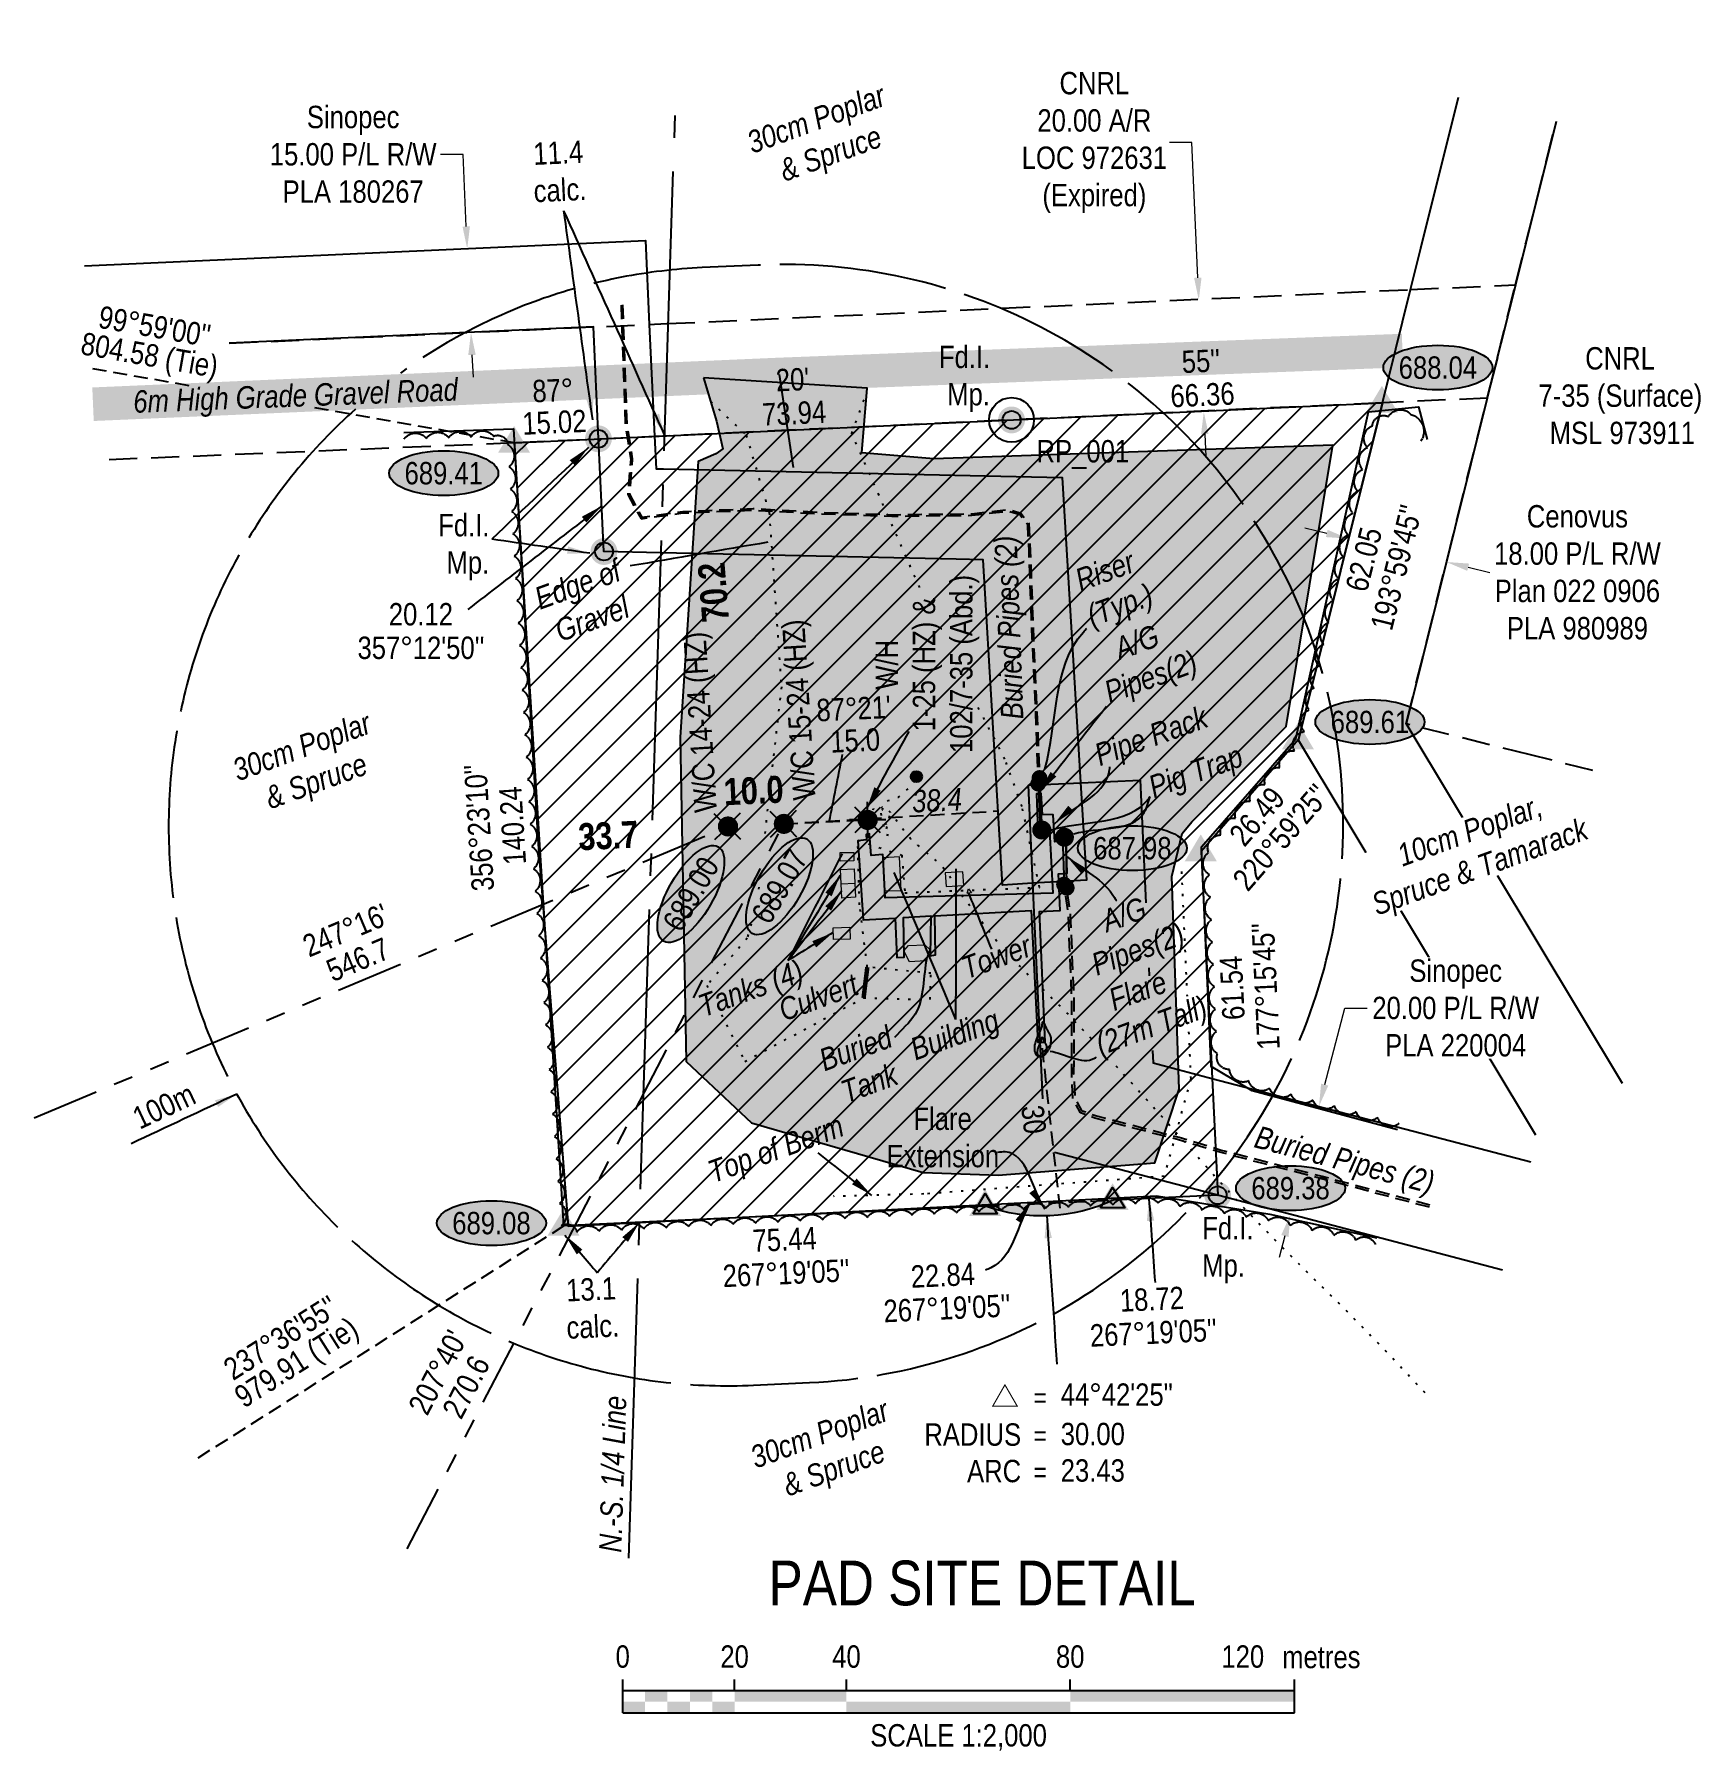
# Model space of a CAD drawing. Extents: x 354611 to 369106, y 6095675 to 6105275.
# Drawn here: x 359226 to 359971, y 6098247 to 6099014 of the extents above; entities that cross this region are included whole.
import ezdxf
from ezdxf.enums import TextEntityAlignment as Align

# ---------------------------------------------------------------- set-up
doc = ezdxf.new("R2010")
doc.units = 0
doc.header["$LTSCALE"] = 5
doc.header["$PDSIZE"] = 0.5
for name, pattern in [('0', [1, 1, 0]), ('foc-ACCESSROAD', [3.75, 2.5, -1.25]), ('foc-BUFFER', [16.75, 15, -1.75]), ('foc-DOT', [1, 0.2, -0.8]), ('foc-DRILLPATH', [14.75, 6, -1.75, 1.75, -1.75, 1.75, -1.75]), ('foc-QUARTERLINE', [33, 25, -3, 2, -3]), ('foc-TIELINE', [1.875, 1.25, -0.625]), ('foc-TOPO', [1, 0.2, -0.8]), ('foc-TRAV', [1.875, 1.25, -0.625]), ('UG_PIPE', [1.875, 1.25, -0.625])]:
    doc.linetypes.add(name, pattern=pattern)
doc.layers.get('Defpoints').update_dxf_attribs({"color": 9})
for name, color, linetype in [('35', 37, 'Continuous'), ('ABADATA-DRILL', 8, 'foc-DOT'), ('ABADATA-DRILL-T', 8, 'Continuous'), ('AS-PIPE-AG', 44, 'Continuous'), ('AS-PIPE-UG', 44, 'UG_PIPE'), ('AS-PIPE-UG-T', 44, 'Continuous'), ('AS-ROADS', 254, 'Continuous'), ('AS-SYMBOL', 7, 'Continuous'), ('AUX-BUFFER', 7, 'foc-BUFFER'), ('C-RW', 13, 'Continuous'), ('DETAIL-T', 7, 'Continuous'), ('F-AR', 190, 'foc-ACCESSROAD'), ('F-RW', 190, 'Continuous'), ('F-WS', 190, 'foc-ACCESSROAD'), ('L-2', 7, 'Continuous'), ('L-BD', 7, 'Continuous'), ('L-MON', 1, 'Continuous'), ('L-SECQ', 8, 'foc-QUARTERLINE'), ('L-TIE', 7, 'foc-TIELINE'), ('P-ELEVATION', 7, 'Continuous'), ('P-PDRILLPATH', 12, 'foc-DRILLPATH'), ('P-PROPOSED', 10, 'Continuous'), ('P-PROPOSED-EXISTING-H', 59, 'Continuous'), ('P-PROPOSED-H', 21, 'Continuous'), ('P-TRAV', 4, 'foc-TRAV'), ('P-TXT', 4, 'Continuous'), ('T-BUSH', 110, '0'), ('T-BUSH-T', 110, 'Continuous'), ('T-GENERAL', 48, 'foc-TOPO'), ('T-TIE', 201, 'foc-TIELINE')]:
    doc.layers.add(name, color=color, linetype=linetype)
for name, color, linetype, lineweight in [('AS-GENERAL', 48, 'Continuous', 18), ('C-RW-T', 13, 'Continuous', 9), ('F-AR-T', 190, 'Continuous', 9), ('F-RW-T', 190, 'Continuous', 9), ('F-WS-T', 190, 'Continuous', 9), ('T-TIE-T', 201, 'Continuous', 18)]:
    doc.layers.add(name, color=color, linetype=linetype, lineweight=lineweight)
doc.styles.add('80', font='ARIALN.TTF', dxfattribs={"height": 10})
doc.styles.add('80CG', font='ARIALN.TTF', dxfattribs={"height": 10})
doc.styles.add('80L', font='ARIALN.TTF', dxfattribs={"height": 10})
doc.styles.add('80LS', font='ARIALNI.TTF', dxfattribs={"height": 10})
doc.styles.add('BOLD', font='ARIALNB.TTF')
doc.dimstyles.new('CG2011', dxfattribs={"dimscale": 5, "dimtxt": 9, "dimasz": 2, "dimexe": 0.2, "dimexo": 0.0625, "dimgap": 0.5, "dimtad": 0, "dimtih": 1, "dimtoh": 1, "dimzin": 0, "dimdsep": 46, "dimtxsty": '80CG', "dimcen": 0.1, "dimse1": 1, "dimse2": 1, "dimclrd": 256, "dimclrt": 256, "dimaunit": 1, "dimadec": 4, "dimazin": 0, "dimtfac": 0.06, "dimtofl": 0, "dimtmove": 0, "dimatfit": 1, "dimfxl": 0.2, "dimtolj": 1, "dimtzin": 0, "dimlwd": -1, "dimarcsym": 0})
doc.dimstyles.new('Compass 5 000', dxfattribs={"dimscale": 5, "dimtxt": 9, "dimasz": 2, "dimexe": 0.2, "dimexo": 0.0625, "dimgap": 0.5, "dimtad": 0, "dimtih": 1, "dimtoh": 1, "dimzin": 0, "dimdsep": 46, "dimtxsty": '80CG', "dimcen": 0.1, "dimse1": 1, "dimse2": 1, "dimclrd": 256, "dimclrt": 256, "dimaunit": 1, "dimadec": 4, "dimazin": 0, "dimtfac": 0.06, "dimtofl": 0, "dimtmove": 0, "dimatfit": 1, "dimfxl": 0.2, "dimtolj": 1, "dimtzin": 0, "dimlwd": -1, "dimarcsym": 0})

msp = doc.modelspace()

# ---------------------------------------------------------------- texts
at = {"layer": '35', "color": 3, "style": '80'}
msp.add_attdef('RP_001', (359674.21, 6098822.37), 'RP', height=10, dxfattribs=at)
at = {"layer": 'ABADATA-DRILL-T', "insert": (359602.256, 6098690.501), "char_height": 9.99751, "attachment_point": 1, "rotation": 90, "style": '80L'}
msp.add_mtext_dynamic_manual_height_columns('\\pi30.30847;W/H \\P\\pi11.71829;1-25 (HZ) & \\P\\pi2.05153;102/7-35 (Abd.)', width=81.76446, gutter_width=49.988, heights=[0], dxfattribs=at)
at = {"layer": 'AS-GENERAL', "char_height": 9.99751, "attachment_point": 1, "style": '80L'}
for s, width, insert, rotation in [('\\pi0.52736;{\\fArial Narrow|b0|i1|c0|p34;6m High Grade Gravel Road}', 145.80032, (359269.868, 6098854.48), 2.195015), ('\\pi1.08997;{\\fArial Narrow|b0|i1|c0|p34;Riser \\P\\pi0.53418;(Typ.)}', 29.34234, (359689.471, 6098773.743), 20), ('\\pi11.08627;{\\fArial Narrow|b0|i1|c0|p34;Edge of \\P\\pi14.74156;Gravel}', 62.59219, (359438.495, 6098762.097), 20), ('{\\fArial Narrow|b0|i1|c0|p34;Pig Trap}', 57.52007, (359723.226, 6098681.683), 20), ('{\\fArial Narrow|b0|i1|c0|p34;Tower}', 32.90898, (359639.551, 6098600.745), 20), ('{\\fArial Narrow|b0|i1|c0|p34;Tanks (4)}', 49.80531, (359522.053, 6098583.801), 20), ('{\\fArial Narrow|b0|i1|c0|p34;Culvert}', 36.8166, (359557.944, 6098581.96), 20), ('\\pi12.2762;{\\fArial Narrow|b0|i1|c0|p34;Flare\\P\\pi-0.0536;(27m Tall)}', 49.80531, (359693.926, 6098582.37), 20), ('{\\fArial Narrow|b0|i1|c0|p34;Building}', 40.81969, (359616.758, 6098564.489), 20), ('\\pi8.32084;{\\fArial Narrow|b0|i1|c0|p34;Buried \\P\\pi12.57967;Tank}', 49.80531, (359568.252, 6098556.792), 20), ('\\pi0.76263;{\\fArial Narrow|b0|i1|c0|p34;Top of Berm}', 62.92877, (359525.663, 6098509.421), 20)]:
    msp.add_mtext_dynamic_manual_height_columns(s, width=width, gutter_width=49.988, heights=[0], dxfattribs=dict(at, insert=insert, rotation=rotation))
at = {"layer": 'AS-PIPE-AG', "char_height": 9.99751, "attachment_point": 1, "rotation": 20, "style": '80L'}
for s, insert in [('\\pi16.65226;{\\fArial Narrow|b0|i1|c0|p34;A/G \\P\\pi5.73752;Pipes(2)}', (359692.387, 6098737.744)), ('\\pi0.32618;{\\fArial Narrow|b0|i1|c0|p34;Pipe Rack}', (359698.816, 6098695.886)), ('\\pi16.65226;{\\fArial Narrow|b0|i1|c0|p34;A/G \\P\\pi5.73752;Pipes(2)}', (359686.682, 6098616.049))]:
    msp.add_mtext_dynamic_manual_height_columns(s, width=52.90399, gutter_width=49.988, heights=[0], dxfattribs=dict(at, insert=insert))
at = {"layer": 'AS-PIPE-UG-T', "char_height": 9.99751, "attachment_point": 1, "style": '80L'}
for insert, rotation in [((359658.579, 6098701.671), 92.101654), ((359767.938, 6098527.636), 345.20706)]:
    msp.add_mtext_dynamic_manual_height_columns('\\pi5.7314;{\\fArial Narrow|b0|i1|c0|p34;Buried Pipes (2)}', width=92.41804, gutter_width=49.988, heights=[0], dxfattribs=dict(at, insert=insert, rotation=rotation))
at = {"layer": 'AUX-BUFFER', "insert": (359269.215, 6098533.218), "char_height": 9.9975, "attachment_point": 1, "rotation": 25.158698, "style": '80L'}
msp.add_mtext_dynamic_manual_height_columns('100m', width=34.22601, gutter_width=224.944, heights=[0], dxfattribs=at)
at = {"layer": 'F-WS-T', "insert": (359898.186, 6098873.888), "char_height": 9.99751, "attachment_point": 1, "style": '80L'}
msp.add_mtext_dynamic_manual_height_columns('\\pi21.20774;CNRL\\P\\pi0.31254;7-35 (Surface)\\P\\pi5.3147;MSL 973911', width=72.60576, gutter_width=49.988, heights=[0], dxfattribs=at)
at = {"layer": 'L-BD', "style": '80L'}
for s, height, rotation, p in [("99°59'00''", 9.9975, 350.0172, (359280.148, 6098883.201)), ('804.58 (Tie)', 9.99751, 350.0172, (359277.678, 6098869.17)), ("55''", 9.9975, 2.6517, (359747.668, 6098867.594)), ('87°', 9.9975, 2.6517, (359458.087, 6098854.585)), ("20'", 9.9975, 2.6517, (359565.186, 6098859.415)), ('66.36', 9.9975, 2.6517, (359748.362, 6098852.614)), ('73.94', 9.9975, 2.6517, (359565.879, 6098844.435)), ('15.02', 9.9975, 2.6517, (359458.746, 6098840.354)), ("193°59'45''", 9.99751, 76.0039, (359834.98, 6098775.443)), ('62.05', 9.9975, 76.0039, (359820.429, 6098779.07)), ("356°23'10''", 9.99751, 93.6144, (359425.098, 6098659.147)), ('140.24', 9.9975, 93.6144, (359440.065, 6098660.092)), ('26.49', 9.9975, 49.0092, (359772.718, 6098664.215)), ("220°59'25''", 9.99751, 49.0092, (359783.472, 6098654.87)), ("247°16'", 9.9975, 22.7936, (359365.475, 6098613.386)), ("177°15'45''", 9.99751, 92.7381, (359776.593, 6098588.275)), ('546.7', 9.9975, 22.7936, (359370.994, 6098600.252)), ('61.54', 9.9975, 92.7381, (359761.614, 6098587.558)), ('75.44', 9.9975, 2.6819, (359561.639, 6098475.151)), ("267°19'05''", 9.99751, 2.6819, (359562.341, 6098460.171)), ('22.84', 9.9975, 2.6819, (359632.333, 6098459.214)), ('18.72', 9.9975, 2.6819, (359725.73, 6098448.519)), ("237°36'55''", 9.99751, 32.3842, (359336.487, 6098431.288)), ("267°19'05''", 9.99751, 2.6819, (359634.209, 6098444.463)), ('979.91 (Tie)', 9.99751, 32.3842, (359344.117, 6098419.257)), ("267°19'05''", 9.99751, 2.6819, (359726.431, 6098433.539)), ("207°40'", 9.9975, 62.5403, (359406.642, 6098415.846)), ('270.6', 9.9975, 62.5403, (359419.283, 6098409.276))]:
    msp.add_text(s, height=height, rotation=rotation, dxfattribs=at).set_placement(p, align=Align.MIDDLE)
at = {"layer": 'L-BD', "color": 3, "style": 'BOLD'}
for s, rotation, p in [('70.2', 94.527076, (359536.86, 6098751.484)), ('10.0', 2.681332, (359534.696, 6098669.176)), ('33.7', 2.681332, (359469.73, 6098649.074))]:
    msp.add_text(s, height=11.997, rotation=rotation, dxfattribs=at).set_placement(p)
at = {"layer": 'L-BD', "char_height": 9.9975, "width": 22.67279, "attachment_point": 2, "style": '80L'}
for s, insert, rotation in [('11.4\\Pcalc.', (359460.247, 6098965.781), 2.6517), ('13.1 \\Pcalc.', (359474.91, 6098457.943), 2.6819)]:
    msp.add_mtext(s, dxfattribs=dict(at, insert=insert, rotation=rotation))
at = {"layer": 'L-BD', "insert": (359369.048, 6098759.544), "char_height": 9.99751, "width": 59.22631, "attachment_point": 1, "line_spacing_factor": 0.9, "style": '80L'}
msp.add_mtext("\\pi15.74554;20.12 \\P\\pi1.74494;357°12'50''", dxfattribs=at)
at = {"layer": 'L-BD', "char_height": 9.99751, "attachment_point": 1, "rotation": 93.6144, "style": '80L'}
for s, width, insert in [('W/C 15-24 (HZ)', 85.64603, (359565.509, 6098671.154)), ('W/C 14-24 (HZ)', 80.20959, (359521.424, 6098665.639))]:
    msp.add_mtext_dynamic_manual_height_columns(s, width=width, gutter_width=49.988, heights=[0], dxfattribs=dict(at, insert=insert))
at = {"layer": 'L-MON', "attachment_point": 1, "style": '80L'}
for s, width, insert, char_height in [('\\pi1.06154;Fd.I.\\P\\pi4.77821;Mp.', 22.03857, (359629.516, 6098874.533), 9.99751), ('\\pi1.06154;Fd.I.\\P\\pi4.77821;Mp.', 22.03857, (359405.784, 6098799.343), 9.99751), ('Fd.I.\\PMp.', 30.63448, (359748.248, 6098485.225), 9.9975)]:
    msp.add_mtext_dynamic_manual_height_columns(s, width=width, gutter_width=49.988, heights=[0], dxfattribs=dict(at, insert=insert, char_height=char_height))
at = {"layer": 'L-SECQ', "insert": (359478.707, 6098335.498), "char_height": 9.99751, "attachment_point": 1, "rotation": 88.16058, "style": '80L'}
msp.add_mtext_dynamic_manual_height_columns('{\\fArial Narrow|b0|i1|c0|p34;N.-S. 1/4 Line}', width=69.84383, gutter_width=49.988, heights=[0], dxfattribs=at)
at = {"layer": 'P-TXT', "insert": (359606.708, 6098534.115), "char_height": 9.99751, "attachment_point": 1, "style": '80L'}
msp.add_mtext_dynamic_manual_height_columns('\\pi12.48208;Flare \\P\\pi0.50349;Extension', width=49.59649, gutter_width=49.988, heights=[0], dxfattribs=at)
at = {"layer": 'T-BUSH-T', "char_height": 10, "attachment_point": 1, "rotation": 20, "style": '80L'}
for insert in [(359541.942, 6098968.936), (359312.085, 6098688.518), (359543.436, 6098381.447)]:
    msp.add_mtext_dynamic_manual_height_columns('\\pi1.98102;{\\fArial Narrow|b0|i1|c0|p34;30cm Poplar \\P\\pi11.35347;& Spruce}', width=68.64145, gutter_width=50, heights=[0], dxfattribs=dict(at, insert=insert))
at = {"layer": 'T-TIE', "insert": (359677.284, 6098535.646), "char_height": 9.9975, "attachment_point": 1, "rotation": 276.306384, "style": '80L'}
msp.add_mtext_dynamic_manual_height_columns('30', width=22.86501, gutter_width=49.988, heights=[0], dxfattribs=at)
at = {"layer": 'T-TIE-T'}
for s, style, p in [("87°21'", '80L', (359592.494, 6098712.404)), ('15.0', '80L', (359593.153, 6098698.173)), ('38.4', '80LS', (359629.707, 6098671.435))]:
    msp.add_text(s, height=9.9975, rotation=2.6517, dxfattribs=dict(at, style=style)).set_placement(p, align=Align.MIDDLE)

# ---------------------------------------------------------------- blocks, each defined once
blk = doc.blocks.new('fdia')
at = {"color": 255, "const_width": 1}
blk.add_lwpolyline([(-0.5, 0, 1), (0.5, 0, 1)], format="xyb", close=True, dxfattribs=at)
blk = doc.blocks.new('Fdiaa')
blk.add_blockref('fdia', (0, 0))
blk = doc.blocks.new('fdib')
at = {"color": 1, "const_width": 1.6}
blk.add_lwpolyline([(-0.4, 0, 1), (0.4, 0, 1)], format="xyb", close=True, dxfattribs=at)
at = {"color": 1}
blk.add_circle((0, 0), 0.8, dxfattribs=at)
blk = doc.blocks.new('Fdibb')
blk.add_blockref('fdib', (0, 0))
blk = doc.blocks.new('fdicc')
for name in ['Fdibb', 'Fdiaa']:
    blk.add_blockref(name, (0, 0))
blk = doc.blocks.new('FDI')
blk.add_blockref('fdicc', (0, 0))
blk = doc.blocks.new('*D57')
at = {"layer": 'Defpoints', "color": 0, "transparency": 16777216}
for p in [(359775.06, 6098896.2), (359746.72, 6098894.93), (359777.3, 6098846.26)]:
    blk.add_point(p, dxfattribs=at)
at = {"layer": 'F-AR-T', "transparency": 16777216}
for p, q in [((359743.57, 6098965.35), (359733.57, 6098965.35)), ((359746.27, 6098904.92), (359743.57, 6098965.35)), ((359749.4, 6098835.01), (359749.85, 6098825.02))]:
    blk.add_line(p, q, dxfattribs=at)
for points in [[(359747.94, 6098905), (359744.61, 6098904.85), (359746.72, 6098894.93)], [(359751.07, 6098835.08), (359747.74, 6098834.93), (359748.95, 6098845)]]:
    blk.add_solid(points, dxfattribs=at)
at = {"layer": 'F-AR-T', "transparency": 16777216, "insert": (359700.06, 6098965.35), "char_height": 10, "attachment_point": 5, "style": '80CG'}
blk.add_mtext('\\A1;CNRL\\P20.00 A/R\\PLOC 972631\\P(Expired)', dxfattribs=at)
blk = doc.blocks.new('*D58')
at = {"layer": 'C-RW-T', "transparency": 16777216}
for p, q in [((359417.94, 6098959.99), (359407.94, 6098959.99)), ((359419.38, 6098927.83), (359417.94, 6098959.99)), ((359421.95, 6098870.4), (359422.4, 6098860.41))]:
    blk.add_line(p, q, dxfattribs=at)
for points in [[(359421.04, 6098927.9), (359417.71, 6098927.75), (359419.82, 6098917.84)], [(359423.61, 6098870.47), (359420.28, 6098870.32), (359421.5, 6098880.39)]]:
    blk.add_solid(points, dxfattribs=at)
at = {"layer": 'Defpoints', "color": 0, "transparency": 16777216}
for p in [(359358.33, 6098915.08), (359419.82, 6098917.84), (359360.01, 6098877.64)]:
    blk.add_point(p, dxfattribs=at)
at = {"layer": 'C-RW-T', "transparency": 16777216, "insert": (359368.85, 6098959.99), "char_height": 10, "attachment_point": 5, "style": '80CG'}
blk.add_mtext('\\A1;Sinopec\\P15.00 P/L R/W\\PPLA 180267', dxfattribs=at)
blk = doc.blocks.new('STRIA')
blk.add_hatch(color=255).paths.add_polyline_path([(-0.04, 1.52), (-1.47, -0.87), (1.39, -0.87)])
blk = doc.blocks.new('STRIAA')
blk.add_blockref('STRIA', (0, 0))
blk = doc.blocks.new('STRIB')
at = {"color": 1}
blk.add_solid([(-1.12, -0.67), (-0.04, 1.13), (1.04, -0.67)], dxfattribs=at)
blk = doc.blocks.new('STRIBB')
blk.add_blockref('STRIB', (0, 0))
blk = doc.blocks.new('STRICC')
for name in ['STRIAA', 'STRIBB']:
    blk.add_blockref(name, (0, 0))
blk = doc.blocks.new('fdspike')
blk.add_blockref('STRICC', (0, 0))
blk = doc.blocks.new('TRIA')
blk.add_hatch(color=255).paths.add_polyline_path([(-0.04, 1.52), (-1.47, -0.87), (1.39, -0.87)])
blk = doc.blocks.new('TRIAA')
blk.add_blockref('TRIA', (0, 0))
blk = doc.blocks.new('TRIB')
at = {"color": 1}
blk.add_lwpolyline([(-1.12, -0.67), (-0.04, 1.13), (1.04, -0.67)], close=True, dxfattribs=at)
blk = doc.blocks.new('TRIBB')
blk.add_blockref('TRIB', (0, 0))
blk = doc.blocks.new('TRICC')
for name in ['TRIAA', 'TRIBB']:
    blk.add_blockref(name, (0, 0))
blk = doc.blocks.new('plspike')
blk.add_blockref('TRICC', (0, 0))
blk = doc.blocks.new('GAS')
h = blk.add_hatch(color=255)
h.dxf.hatch_style = 1
edge = h.paths.add_edge_path()
edge.add_arc((0, 0), 0.9, 0, 360)
for p, q in [((0, 0.81), (0, 1.62)), ((-0.81, 0), (-1.62, 0)), ((-0.57, 0.57), (-1.14, 1.14)), ((0.57, 0.57), (1.14, 1.14)), ((1.62, 0), (0.81, 0)), ((-0.57, -0.57), (-1.14, -1.14)), ((0, -0.81), (0, -1.62)), ((1.14, -1.14), (0.57, -0.57))]:
    blk.add_line(p, q)
blk.add_circle((0, 0), 0.8)
blk = doc.blocks.new('WC')
at = {"layer": 'L-MON'}
h = blk.add_hatch(color=255, dxfattribs=at)
h.dxf.hatch_style = 1
edge = h.paths.add_edge_path()
edge.add_arc((0, 0), 0.9, 0, 360)
at = {"layer": 'L-MON', "color": 240, "flags": 128}
for points in [[(-0.62, 0.5), (-1.23, 1.12)], [(0.52, 0.61), (1.13, 1.21)], [(-1.18, -1.18), (-0.56, -0.57)], [(1.16, -1.18), (0.56, -0.57)]]:
    blk.add_lwpolyline(points, dxfattribs=at)
at = {"layer": 'L-MON', "color": 240}
for radius in [0.8, 0.373]:
    blk.add_circle((0, 0), radius, dxfattribs=at)
blk = doc.blocks.new('*D59')
at = {"layer": 'Defpoints', "color": 0, "transparency": 16777216}
for p in [(359813.41, 6098787.46), (359857.17, 6098777.01), (359857.37, 6098777.88)]:
    blk.add_point(p, dxfattribs=at)
at = {"layer": 'F-RW-T', "transparency": 16777216}
for p, q in [((359803.89, 6098790.64), (359794.16, 6098792.96)), ((359867.1, 6098775.56), (359876.83, 6098773.23))]:
    blk.add_line(p, q, dxfattribs=at)
for points in [[(359804.28, 6098792.26), (359803.5, 6098789.02), (359813.62, 6098788.32)], [(359867.49, 6098777.18), (359866.71, 6098773.93), (359857.37, 6098777.88)]]:
    blk.add_solid(points, dxfattribs=at)
at = {"layer": 'F-RW-T', "transparency": 16777216, "insert": (359915.91, 6098773.23), "char_height": 10, "attachment_point": 5, "style": '80CG'}
blk.add_mtext('\\A1;Cenovus\\P18.00 P/L R/W\\PPlan 022 0906\\PPLA 980989', dxfattribs=at)
blk = doc.blocks.new('*D60')
at = {"layer": 'C-RW-T', "transparency": 16777216}
for p, q in [((359802.97, 6098544.36), (359811.96, 6098578.55)), ((359811.96, 6098578.55), (359821.96, 6098578.55)), ((359785.19, 6098476.74), (359782.64, 6098467.07))]:
    blk.add_line(p, q, dxfattribs=at)
for points in [[(359801.36, 6098544.79), (359804.58, 6098543.94), (359800.43, 6098534.69)], [(359783.57, 6098477.16), (359786.8, 6098476.31), (359787.73, 6098486.41)]]:
    blk.add_solid(points, dxfattribs=at)
at = {"layer": 'Defpoints', "color": 0, "transparency": 16777216}
for p in [(359858.25, 6098519.48), (359787.73, 6098486.41), (359845.55, 6098471.2)]:
    blk.add_point(p, dxfattribs=at)
at = {"layer": 'C-RW-T', "transparency": 16777216, "insert": (359861.5, 6098578.55), "char_height": 10, "attachment_point": 5, "style": '80CG', "bg_fill": 3, "box_fill_scale": 1.1, "bg_fill_color": 256, "bg_fill_true_color": 13158600, "bg_fill_transparency": 0}
blk.add_mtext('\\A1;Sinopec\\P20.00 P/L R/W\\PPLA 220004', dxfattribs=at)
blk = doc.blocks.new('riser')
h = blk.add_hatch(color=255)
h.dxf.hatch_style = 1
edge = h.paths.add_edge_path()
edge.add_arc((0, 0), 0.7, 0, 360)
blk.add_hatch(color=48).paths.add_polyline_path([(0.58, -0.15), (-0.58, -0.15, 0.774597)])
at = {"color": 48}
blk.add_line((-0.58, -0.15), (0.58, -0.15), dxfattribs=at)
blk.add_circle((0, 0), 0.6, dxfattribs=at)
blk = doc.blocks.new('PIG')
h = blk.add_hatch(color=255)
h.dxf.hatch_style = 1
edge = h.paths.add_edge_path()
edge.add_arc((0, 0), 0.85, 0, 360)
at = {"layer": 'AS-SYMBOL'}
h = blk.add_hatch(color=48, dxfattribs=at)
h.dxf.hatch_style = 1
h.paths.add_polyline_path([(-0.1, 0, 1), (-0.55, 0, 1)])
h = blk.add_hatch(color=48, dxfattribs=at)
h.dxf.hatch_style = 1
h.paths.add_polyline_path([(0.1, 0, 1), (0.55, 0, 1)])
at = {"layer": 'AS-SYMBOL', "color": 48}
for centre, radius in [((0, 0), 0.75), ((-0.33, 0), 0.225), ((0.33, 0), 0.225)]:
    blk.add_circle(centre, radius, dxfattribs=at)
blk = doc.blocks.new('FLARE')
h = blk.add_hatch(color=255)
h.dxf.hatch_style = 1
h.paths.add_polyline_path([(0.16, 2.41, 0.114147), (0.13, 2.43), (0.11, 2.44, 0.261551), (0.01, 2.42), (0, 2.41, 0.131268), (-0.03, 2.37), (-0.04, 2.35, 0.041497), (-0.05, 2.33), (-0.05, 2.29, 0.015174), (-0.05, 2.29), (-0.06, 2.24, 0.004376), (-0.06, 2.24), (-0.07, 2.18), (-0.08, 2.11), (-0.09, 2.05), (-0.1, 1.98), (-0.12, 1.91), (-0.14, 1.83), (-0.17, 1.76), (-0.19, 1.68), (-0.22, 1.61), (-0.26, 1.53), (-0.29, 1.46), (-0.32, 1.39), (-0.36, 1.32), (-0.39, 1.25, 0.000505), (-0.39, 1.25), (-0.43, 1.18, 0.002398), (-0.43, 1.18), (-0.46, 1.1, 0.004177), (-0.46, 1.1), (-0.5, 1.03, 0.005735), (-0.5, 1.03), (-0.53, 0.95, 0.006994), (-0.53, 0.95), (-0.56, 0.87, 0.00791), (-0.57, 0.87), (-0.6, 0.78, 0.008323), (-0.6, 0.78), (-0.63, 0.69, 0.008095), (-0.63, 0.68), (-0.66, 0.59, 0.008067), (-0.66, 0.59), (-0.68, 0.49, 0.008387), (-0.68, 0.49), (-0.7, 0.39, 0.009056), (-0.71, 0.38), (-0.72, 0.28, 0.010123), (-0.72, 0.28), (-0.74, 0.18, 0.011689), (-0.74, 0.18), (-0.75, 0.08, 0.013925), (-0.75, 0.08), (-0.75, -0.02, 0.016488), (-0.75, -0.02), (-0.75, -0.11, 0.017255), (-0.75, -0.12), (-0.74, -0.2, 0.01735), (-0.74, -0.2), (-0.73, -0.28, 0.017311), (-0.73, -0.29), (-0.71, -0.36, 0.01715), (-0.71, -0.36), (-0.69, -0.43, 0.016886), (-0.69, -0.44), (-0.66, -0.5, 0.016546), (-0.66, -0.5), (-0.63, -0.56, 0.016164), (-0.63, -0.56), (-0.6, -0.61, 0.016329), (-0.6, -0.62), (-0.57, -0.66, 0.018828), (-0.57, -0.67), (-0.54, -0.71, 0.022087), (-0.53, -0.71), (-0.5, -0.75, 0.025345), (-0.49, -0.76), (-0.46, -0.78, 0.028234), (-0.45, -0.79), (-0.42, -0.82, 0.030298), (-0.41, -0.82), (-0.37, -0.84, 0.031129), (-0.36, -0.85), (-0.32, -0.86, 0.030544), (-0.31, -0.87), (-0.27, -0.88, 0.028465), (-0.26, -0.88), (-0.22, -0.89, 0.025311), (-0.21, -0.89), (-0.16, -0.89, 0.02283), (-0.15, -0.89), (-0.11, -0.89, 0.021226), (-0.1, -0.89), (-0.05, -0.88, 0.020401), (-0.04, -0.88), (0, -0.87, 0.020299), (0.01, -0.87), (0.05, -0.85, 0.020911), (0.06, -0.85), (0.11, -0.83, 0.022277), (0.11, -0.83), (0.15, -0.81, 0.023712), (0.16, -0.8), (0.2, -0.78, 0.022408), (0.21, -0.78), (0.24, -0.75, 0.01993), (0.25, -0.74), (0.28, -0.72, 0.017146), (0.28, -0.71), (0.31, -0.68, 0.014211), (0.32, -0.68), (0.35, -0.64, 0.011221), (0.35, -0.64), (0.37, -0.61, 0.008212), (0.38, -0.61), (0.4, -0.57, 0.005172), (0.4, -0.57), (0.42, -0.54, 0.002523), (0.43, -0.54), (0.45, -0.5, 0.001671), (0.45, -0.5), (0.47, -0.47, 0.001229), (0.47, -0.47), (0.49, -0.44, 0.00075), (0.49, -0.44), (0.51, -0.41, 0.00026), (0.51, -0.41), (0.54, -0.37), (0.56, -0.34), (0.58, -0.3), (0.61, -0.27), (0.63, -0.23, 0.001311), (0.63, -0.23), (0.66, -0.19, 0.003726), (0.66, -0.19), (0.69, -0.15, 0.006065), (0.69, -0.14), (0.72, -0.1, 0.008452), (0.72, -0.1), (0.74, -0.05, 0.010991), (0.75, -0.05), (0.77, 0, 0.013767), (0.77, 0), (0.79, 0.05, 0.016839), (0.8, 0.05), (0.81, 0.1, 0.019104), (0.82, 0.11), (0.83, 0.15, 0.016987), (0.83, 0.16), (0.84, 0.21, 0.013636), (0.84, 0.21), (0.85, 0.26, 0.010244), (0.85, 0.27), (0.86, 0.31, 0.006846), (0.86, 0.32), (0.86, 0.37, 0.003419), (0.86, 0.37), (0.86, 0.41), (0.87, 0.46), (0.87, 0.5), (0.88, 0.54), (0.88, 0.59), (0.89, 0.63, 0.001278), (0.89, 0.63), (0.89, 0.67, 0.004735), (0.89, 0.67), (0.9, 0.71, 0.008354), (0.9, 0.72), (0.9, 0.76, 0.012059), (0.9, 0.76), (0.9, 0.8, 0.015712), (0.9, 0.81), (0.9, 0.85, 0.018457), (0.9, 0.85), (0.9, 0.89, 0.018102), (0.9, 0.9), (0.89, 0.94, 0.016533), (0.89, 0.95), (0.88, 0.99, 0.014576), (0.88, 0.99), (0.87, 1.03, 0.012435), (0.86, 1.04), (0.85, 1.08, 0.010283), (0.85, 1.09), (0.83, 1.13, 0.00824), (0.83, 1.13), (0.81, 1.18, 0.00638), (0.81, 1.18), (0.78, 1.23, 0.004735), (0.78, 1.23), (0.76, 1.29, 0.003388), (0.75, 1.29), (0.73, 1.34, 0.002345), (0.73, 1.34), (0.7, 1.4, 0.001492), (0.7, 1.4), (0.67, 1.46, 0.000746), (0.67, 1.46), (0.63, 1.51), (0.6, 1.57), (0.57, 1.62), (0.55, 1.68), (0.52, 1.73), (0.49, 1.78), (0.47, 1.83), (0.45, 1.87), (0.42, 1.92), (0.4, 1.97), (0.38, 2.02), (0.35, 2.08, 0.000332), (0.35, 2.08), (0.33, 2.13, 0.001849), (0.33, 2.13), (0.3, 2.19, 0.0038), (0.3, 2.19), (0.27, 2.24, 0.006473), (0.27, 2.24), (0.25, 2.29, 0.010865), (0.24, 2.3), (0.22, 2.34, 0.019524), (0.22, 2.34), (0.19, 2.38, 0.041077), (0.18, 2.39)])
at = {"color": 48, "flags": 128}
for points in [[(0.11, -0.72), (0.07, -0.74), (0.03, -0.76), (-0.02, -0.77), (-0.07, -0.78), (-0.11, -0.79), (-0.16, -0.79), (-0.2, -0.79), (-0.25, -0.78), (-0.29, -0.77), (-0.32, -0.76), (-0.36, -0.74), (-0.4, -0.71), (-0.43, -0.68), (-0.46, -0.65), (-0.49, -0.61), (-0.52, -0.56), (-0.54, -0.51), (-0.57, -0.46), (-0.59, -0.4), (-0.61, -0.33), (-0.63, -0.26), (-0.64, -0.19), (-0.65, -0.11), (-0.65, -0.02), (-0.65, 0.07), (-0.64, 0.17), (-0.63, 0.27), (-0.61, 0.36), (-0.58, 0.46), (-0.56, 0.56), (-0.53, 0.66), (-0.5, 0.75), (-0.47, 0.83), (-0.44, 0.91), (-0.41, 0.99), (-0.37, 1.06), (-0.34, 1.13), (-0.3, 1.2), (-0.27, 1.27), (-0.23, 1.34), (-0.2, 1.42), (-0.16, 1.49), (-0.13, 1.57), (-0.1, 1.65), (-0.07, 1.73), (-0.04, 1.8), (-0.02, 1.88), (0, 1.96), (0.01, 2.03), (0.02, 2.1), (0.03, 2.17), (0.04, 2.22), (0.05, 2.27), (0.05, 2.31), (0.06, 2.34), (0.08, 2.35), (0.09, 2.34), (0.11, 2.32), (0.13, 2.29), (0.16, 2.25), (0.18, 2.2), (0.21, 2.14), (0.24, 2.09), (0.26, 2.03), (0.29, 1.98), (0.31, 1.93), (0.33, 1.88), (0.36, 1.83), (0.38, 1.78), (0.41, 1.73), (0.43, 1.68), (0.46, 1.63), (0.49, 1.58), (0.52, 1.52), (0.55, 1.47), (0.58, 1.41), (0.61, 1.35), (0.64, 1.3), (0.67, 1.24), (0.69, 1.19), (0.72, 1.14), (0.74, 1.09), (0.75, 1.05), (0.77, 1), (0.78, 0.96), (0.79, 0.92), (0.8, 0.88), (0.8, 0.84), (0.8, 0.8), (0.8, 0.76), (0.8, 0.72), (0.79, 0.68), (0.79, 0.64), (0.78, 0.6), (0.78, 0.56), (0.77, 0.51), (0.77, 0.47), (0.76, 0.42), (0.76, 0.37), (0.76, 0.33), (0.75, 0.28), (0.74, 0.23), (0.73, 0.18), (0.72, 0.13), (0.7, 0.09), (0.68, 0.04), (0.66, 0), (0.63, -0.05), (0.61, -0.09), (0.58, -0.13), (0.55, -0.17), (0.53, -0.21), (0.5, -0.25), (0.48, -0.28), (0.45, -0.32), (0.43, -0.35), (0.41, -0.38), (0.39, -0.42), (0.37, -0.45), (0.34, -0.48), (0.32, -0.51), (0.3, -0.55), (0.27, -0.58), (0.24, -0.61), (0.21, -0.64), (0.18, -0.67), (0.15, -0.7)], [(0.02, -0.75), (-0.01, -0.76), (-0.03, -0.77), (-0.05, -0.78), (-0.08, -0.78), (-0.11, -0.79), (-0.13, -0.79), (-0.16, -0.79), (-0.18, -0.78), (-0.2, -0.78), (-0.23, -0.77), (-0.25, -0.76), (-0.26, -0.74), (-0.28, -0.73), (-0.3, -0.71), (-0.32, -0.69), (-0.33, -0.66), (-0.35, -0.63), (-0.36, -0.6), (-0.37, -0.57), (-0.39, -0.53), (-0.4, -0.49), (-0.4, -0.45), (-0.41, -0.41), (-0.41, -0.36), (-0.41, -0.31), (-0.4, -0.25), (-0.39, -0.2), (-0.38, -0.14), (-0.37, -0.09), (-0.36, -0.03), (-0.34, 0.02), (-0.32, 0.07), (-0.31, 0.12), (-0.29, 0.16), (-0.27, 0.21), (-0.25, 0.25), (-0.23, 0.29), (-0.21, 0.33), (-0.19, 0.37), (-0.17, 0.41), (-0.15, 0.45), (-0.14, 0.49), (-0.12, 0.53), (-0.1, 0.58), (-0.08, 0.62), (-0.07, 0.66), (-0.06, 0.71), (-0.05, 0.75), (-0.04, 0.79), (-0.03, 0.83), (-0.03, 0.87), (-0.02, 0.9), (-0.02, 0.93), (-0.01, 0.95), (-0.01, 0.96), (0, 0.97), (0.01, 0.96), (0.02, 0.95), (0.03, 0.94), (0.04, 0.91), (0.06, 0.88), (0.07, 0.86), (0.09, 0.82), (0.1, 0.79), (0.12, 0.76), (0.13, 0.74), (0.14, 0.71), (0.16, 0.68), (0.17, 0.65), (0.18, 0.63), (0.2, 0.6), (0.21, 0.57), (0.23, 0.54), (0.25, 0.51), (0.26, 0.47), (0.28, 0.44), (0.3, 0.41), (0.31, 0.38), (0.33, 0.35), (0.34, 0.32), (0.36, 0.29), (0.37, 0.27), (0.38, 0.24), (0.39, 0.22), (0.39, 0.19), (0.4, 0.17), (0.4, 0.15), (0.41, 0.13), (0.41, 0.1), (0.41, 0.08), (0.4, 0.06), (0.4, 0.04), (0.4, 0.01), (0.39, -0.01), (0.39, -0.03), (0.39, -0.06), (0.39, -0.08), (0.38, -0.11), (0.38, -0.14), (0.38, -0.16), (0.38, -0.19), (0.37, -0.22), (0.37, -0.24), (0.36, -0.27), (0.35, -0.3), (0.34, -0.32), (0.32, -0.35), (0.31, -0.37), (0.3, -0.4), (0.28, -0.42), (0.27, -0.44), (0.25, -0.46), (0.24, -0.48), (0.22, -0.5), (0.21, -0.52), (0.2, -0.54), (0.19, -0.56), (0.17, -0.58), (0.16, -0.6), (0.15, -0.61), (0.14, -0.63), (0.12, -0.65), (0.11, -0.67), (0.09, -0.69), (0.08, -0.7), (0.06, -0.72), (0.04, -0.74)]]:
    blk.add_lwpolyline(points, close=True, dxfattribs=at)
blk = doc.blocks.new('curve')
at = {"const_width": 0.1}
blk.add_lwpolyline([(-4.99, 5.39), (-6.08, 3.49), (-3.89, 3.49)], close=True, dxfattribs=at)
at = {"style": '80'}
for p in [(-2.44, 3.36), (-2.44, -0.04), (-2.44, -3.3)]:
    blk.add_text('=', height=1.8, dxfattribs=at).set_placement(p)
for s, p in [('RADIUS', (-3.54, -0.05)), ('ARC', (-3.54, -3.31))]:
    blk.add_text(s, height=2, dxfattribs=at).set_placement(p, align=Align.RIGHT)
for tag, p in [('DELTA', (0, 3.52)), ('CURVE_RADIUS', (0, 0)), ('ARC_LENGTH', (0, -3.26))]:
    blk.add_attdef(tag, p, '', height=2, dxfattribs=at)
blk = doc.blocks.new('we')
at = {"layer": 'P-ELEVATION'}
h = blk.add_hatch(color=111, dxfattribs=at)
h.dxf.hatch_style = 1
edge = h.paths.add_edge_path()
edge.add_ellipse((0, 0), major_axis=(-24.38, 0), ratio=0.410256, start_angle=0, end_angle=360)
at = {"layer": 'P-ELEVATION', "color": 7, "flags": 128}
blk.add_lwpolyline([(0, 0, 12.5, 0, 0), (-12.42, -6.43, 0, 0, 0)], format="xyseb", dxfattribs=at)
at = {"layer": 'P-ELEVATION', "color": 7}
blk.add_ellipse((0, 0), major_axis=(-24.38, 0), ratio=0.410256, dxfattribs=at)
at = {"layer": 'P-ELEVATION', "style": '80'}
blk.add_attdef('ELEVATION', text='', height=10, dxfattribs=at).set_placement((0, 0), align=Align.MIDDLE_CENTER)
blk = doc.blocks.new('*U48')
at = {"color": 0}
for p, q in [((-150, 0), (-150, 15)), ((-150, 10), (150.24, 10)), ((-100, 10), (-100, 15)), ((-50, 10), (-50, 15)), ((50, 10), (50, 15)), ((150.24, 0), (150.24, 15)), ((-150, 0), (150.24, 0))]:
    blk.add_line(p, q, dxfattribs=at)
for points in [[(-140, 10), (-130, 10), (-140, 5), (-130, 5)], [(-120, 10), (-110, 10), (-120, 5), (-110, 5)], [(-100, 10), (-50, 10), (-100, 5), (-50, 5)], [(50, 10), (150.24, 10), (50, 5), (150.24, 5)], [(-150, 5), (-140, 5), (-150, 0), (-140, 0)], [(-130, 5), (-120, 5), (-130, 0), (-120, 0)], [(-110, 5), (-100, 5), (-110, 0), (-100, 0)], [(-50, 5), (50, 5), (-50, 0), (50, 0)]]:
    blk.add_solid(points, dxfattribs=at)
at = {"color": 0, "style": '80'}
blk.add_text('metres', height=10, dxfattribs=at).set_placement((162.24, 20), align=Align.CENTER)
at = {"color": 0, "char_height": 10, "style": '80'}
for s, insert, attachment_point in [('0', (-150, 30.21), 2), ('20', (-100, 30.21), 2), ('40', (-50, 30.21), 2), ('80', (50, 30.21), 2), ('120', (136.7, 30.22), 3), ('SCALE 1:2,000', (0.12, -5), 2)]:
    blk.add_mtext(s, dxfattribs=dict(at, insert=insert, attachment_point=attachment_point))
blk = doc.blocks.new('*U65')
at = {"layer": 'L-2'}
blk.add_blockref('*U48', (-10.66, -57.95), dxfattribs=at)
at = {"layer": 'DETAIL-T', "color": 3, "insert": (0, 0), "char_height": 20, "width": 217.1081, "attachment_point": 5, "style": '80CG'}
blk.add_mtext('PAD SITE DETAIL', dxfattribs=at)
blk = doc.blocks.new('BH-Existing')
at = {"layer": 'ABADATA-DRILL-T'}
h = blk.add_hatch(color=256, dxfattribs=at)
h.dxf.hatch_style = 1
edge = h.paths.add_edge_path()
edge.add_arc((0, 0), 0.5, 0, 360)
blk.add_circle((0, 0), 0.5, dxfattribs=at)

# ---------------------------------------------------------------- dimensions: what is measured, and where the dimension line sits
at = {"layer": 'C-RW-T'}
dim = msp.add_linear_dim(base=(359419.824, 6098917.838), p1=(359360.012, 6098877.636), p2=(359358.335, 6098915.084), angle=92.564384, text='Sinopec\\P15.00 P/L R/W\\PPLA 180267', dimstyle='Compass 5 000', dxfattribs=at)
dim.commit()
dim.dimension.update_dxf_attribs({"geometry": '*D58', "text_midpoint": (359368.85, 6098959.989), "dimtype": 161})
at = {"layer": 'F-AR-T'}
dim = msp.add_linear_dim(base=(359746.72, 6098894.932), p1=(359777.298, 6098846.264), p2=(359775.063, 6098896.2), angle=92.562279, text='CNRL\\P20.00 A/R\\PLOC 972631\\P(Expired)', dimstyle='Compass 5 000', dxfattribs=at)
dim.commit()
dim.dimension.update_dxf_attribs({"geometry": '*D57', "text_midpoint": (359700.056, 6098965.352), "dimtype": 161})
at = {"layer": 'F-RW-T'}
dim = msp.add_aligned_dim(p1=(359813.41, 6098787.456), p2=(359857.166, 6098777.012), distance=0.889, text='Cenovus\\P18.00 P/L R/W\\PPlan 022 0906\\PPLA 980989', dimstyle='Compass 5 000', dxfattribs=at)
dim.commit()
dim.dimension.update_dxf_attribs({"geometry": '*D59', "text_midpoint": (359915.912, 6098773.234)})

# ---------------------------------------------------------------- hatches: boundary and pattern name
at = {"layer": 'AS-ROADS'}
h = msp.add_hatch(color=256, dxfattribs=at)
h.dxf.hatch_style = 1
h.paths.add_polyline_path([(359525.324, 6098860.214), (359531.17, 6098840.829), (359533.995, 6098828.469), (359530.885, 6098826.224), (359523, 6098822.804), (359515.045, 6098699.556), (359517.688, 6098554.696), (359546.835, 6098527.226), (359623.603, 6098505.061), (359657.043, 6098503.904), (359727.08, 6098509.356), (359737.973, 6098542.409), (359734.675, 6098637.374), (359739.338, 6098656.506), (359743.555, 6098661.784), (359785.733, 6098704.376), (359806.548, 6098830.106), (359628.313, 6098824.056), (359596.178, 6098826.649), (359598.51, 6098855.581)])
at = {"layer": 'P-PROPOSED-EXISTING-H'}
h = msp.add_hatch(dxfattribs=at)
h.set_pattern_fill('ANSI31', color=256, scale=3.499127, style=0)
h.set_pattern_definition([(45, (-898.693, 3887.901), (-7.855764154, 7.855764154), [])])
h.paths.add_polyline_path([(359747.805, 6098648.554), (359791.24, 6098698.536), (359828.75, 6098849.024), (359440.963, 6098831.064), (359463.06, 6098481.241), (359651.409, 6098490.064), (359708.361, 6098492.704), (359755.153, 6098494.924)])
at = {"layer": 'P-PROPOSED-H'}
h = msp.add_hatch(color=256, dxfattribs=at)
h.dxf.hatch_style = 1
edge = h.paths.add_edge_path(flags=17)
edge.add_line((359708.361, 6098492.704), (359651.438, 6098490.054))
edge.add_arc((359676.673, 6098560.669), 74.989, 250.335126, 294.996828)

# ---------------------------------------------------------------- linework, layer by layer
at = {"layer": '35', "color": 3}
msp.add_circle((359663.063, 6098841.366), 10, dxfattribs=at)
at = {"layer": 'ABADATA-DRILL', "flags": 128}
for points in [[(359598.755, 6098662.614), (359598.755, 6098662.614), (359598.556, 6098661.87), (359598.524, 6098661.646), (359598.687, 6098662.041), (359599.133, 6098662.677), (359600.241, 6098663.692), (359601.012, 6098664.342), (359603.074, 6098666.226), (359604.798, 6098667.696), (359605.412, 6098668.127), (359605.244, 6098668.357), (359604.812, 6098668.922), (359604.4, 6098668.56), (359604.384, 6098667.285), (359604.838, 6098664.293), (359605.414, 6098661.999), (359605.8, 6098660.01), (359606.118, 6098658.249), (359606.359, 6098657.191), (359606.615, 6098656.582), (359607.001, 6098656.144), (359608.139, 6098655.757), (359608.773, 6098656.037), (359608.531, 6098656.27), (359607.68, 6098657.023), (359607.418, 6098657.456), (359607.206, 6098658.614), (359607.529, 6098660.104), (359607.959, 6098661.816), (359608.414, 6098663.503), (359608.646, 6098664.496), (359608.487, 6098664.201), (359608.541, 6098663.573), (359608.126, 6098662.336), (359607.232, 6098660.964), (359606.997, 6098660.672), (359606.774, 6098660.729), (359606.432, 6098660.99), (359606.492, 6098661.288), (359604.994, 6098662.162), (359602.799, 6098663.134), (359602.265, 6098663.626), (359601.561, 6098664.299), (359601.065, 6098665.966), (359601.192, 6098667.588), (359601.91, 6098667.339), (359603.524, 6098666.212), (359604.484, 6098666.506), (359605.309, 6098667.28), (359605.596, 6098667.645), (359605.42, 6098668.377), (359605.764, 6098668.966), (359606.554, 6098670.191), (359607.865, 6098671.274), (359609.481, 6098671.747), (359612.468, 6098672.851), (359614.365, 6098674.266), (359614.625, 6098674.583), (359615.041, 6098675.069), (359617.866, 6098677.355), (359620.46, 6098680.997), (359620.568, 6098681.995)], [(359598.755, 6098662.614), (359598.755, 6098662.614), (359598.556, 6098661.87), (359598.524, 6098661.646), (359598.687, 6098662.041), (359599.133, 6098662.677), (359600.241, 6098663.692), (359601.012, 6098664.342), (359603.074, 6098666.226), (359604.798, 6098667.696), (359605.412, 6098668.127), (359605.244, 6098668.357), (359604.812, 6098668.922), (359604.4, 6098668.56), (359604.384, 6098667.285), (359604.838, 6098664.293), (359605.414, 6098661.999), (359605.8, 6098660.01), (359606.118, 6098658.249), (359606.359, 6098657.191), (359606.615, 6098656.582), (359607.001, 6098656.144), (359608.139, 6098655.757), (359608.773, 6098656.037), (359608.531, 6098656.27), (359607.68, 6098657.023), (359607.418, 6098657.456), (359607.206, 6098658.614), (359607.529, 6098660.104), (359607.959, 6098661.816), (359608.414, 6098663.503), (359608.646, 6098664.496), (359608.487, 6098664.201), (359608.541, 6098663.573), (359608.126, 6098662.336), (359607.232, 6098660.964), (359606.997, 6098660.672), (359606.774, 6098660.729), (359606.432, 6098660.99), (359606.492, 6098661.288), (359604.994, 6098662.162), (359602.799, 6098663.134), (359602.265, 6098663.626), (359601.561, 6098664.299), (359601.065, 6098665.966), (359601.192, 6098667.588), (359601.91, 6098667.339), (359603.524, 6098666.212), (359604.484, 6098666.506), (359605.309, 6098667.28), (359605.596, 6098667.645), (359605.42, 6098668.377), (359606.349, 6098668.472), (359607.203, 6098667.819), (359608.773, 6098666.092), (359610.939, 6098663.471), (359613.24, 6098660.37), (359615.516, 6098657.245), (359618.096, 6098654.26), (359621.08, 6098651.412), (359624.22, 6098648.734), (359627.459, 6098646.003), (359630.475, 6098643.354), (359632.969, 6098640.823), (359634.813, 6098638.287), (359636.282, 6098635.738), (359637.945, 6098633.033), (359640.024, 6098630.014), (359642.712, 6098626.5), (359645.594, 6098622.805), (359648.449, 6098619.036), (359651.517, 6098614.91), (359655.166, 6098610.165), (359658.365, 6098606.356)], [(359666.295, 6098597.65), (359672.229, 6098591.704), (359680.013, 6098584.124), (359688.347, 6098575.75), (359697.105, 6098566.563), (359699.125, 6098564.368)], [(359709.693, 6098552.815), (359715.899, 6098545.945), (359725.919, 6098534.791), (359736.325, 6098523.223), (359747.115, 6098511.119), (359758.388, 6098498.498), (359770.209, 6098485.785), (359782.605, 6098473.077), (359795.473, 6098460.255), (359808.758, 6098447.195), (359822.156, 6098433.755), (359835.49, 6098419.892), (359848.126, 6098406.338)]]:
    msp.add_lwpolyline(points, dxfattribs=at)
at = {"layer": 'AS-GENERAL', "flags": 128}
for points in [[(359586.513, 6098644.284), (359586.48, 6098648.141), (359592.505, 6098648.121), (359592.583, 6098644.399)], [(359613.793, 6098631.074), (359612.998, 6098646.166), (359605.723, 6098645.656), (359606.408, 6098630.894)], [(359587.158, 6098627.689), (359586.62, 6098640.461), (359592.753, 6098640.781), (359593.36, 6098628.061)], [(359641.678, 6098633.286), (359641.263, 6098639.376), (359633.45, 6098639.006), (359633.783, 6098632.904)], [(359643.163, 6098629.929), (359643.843, 6098631.916), (359645.15, 6098630.051)], [(359590.885, 6098609.411), (359583.465, 6098609.279), (359583.315, 6098614.481), (359590.793, 6098614.746)], [(359624.613, 6098599.619), (359617.433, 6098599.266), (359614.955, 6098604.166), (359617.055, 6098606.521), (359624.305, 6098606.856), (359626.6, 6098604.819), (359624.613, 6098599.619)]]:
    msp.add_lwpolyline(points, close=True, dxfattribs=at)
msp.add_lwpolyline([(359586.889, 6098634.075), (359593.057, 6098634.421)], dxfattribs=at)
at = {"layer": 'AS-GENERAL', "const_width": 2, "flags": 128}
msp.add_lwpolyline([(359596.93, 6098583.089), (359598.605, 6098596.884)], dxfattribs=at)
at = {"layer": 'AS-PIPE-AG', "flags": 128}
for points in [[(359675.535, 6098681.414), (359676.56, 6098658.136)], [(359674.95, 6098678.851), (359675.78, 6098658.411)], [(359685.773, 6098654.969), (359686.493, 6098633.796)], [(359687.728, 6098632.299), (359687.453, 6098653.284)]]:
    msp.add_lwpolyline(points, dxfattribs=at)
at = {"layer": 'AS-PIPE-AG'}
msp.add_lwpolyline([(359605.752, 6098645.66), (359605.517, 6098647.173), (359600.369, 6098646.776), (359599.628, 6098656.458), (359598.127, 6098656.183), (359598.305, 6098653.753), (359594.369, 6098653.329), (359596.733, 6098617.942), (359611.006, 6098618.735), (359611.78, 6098601.234), (359615.109, 6098601.307), (359614.723, 6098619.003), (359626.907, 6098619.846), (359626.666, 6098601.912), (359629.062, 6098602.327), (359628.838, 6098619.801), (359628.759, 6098619.803), (359671.768, 6098622.099), (359674.8, 6098563.289), (359678.131, 6098563.406), (359675.518, 6098621.797), (359684.834, 6098622.231), (359684.043, 6098638.531), (359687.961, 6098638.859), (359687.433, 6098653.265), (359682.341, 6098652.899), (359681.695, 6098664.98), (359676.951, 6098665.039), (359676.357, 6098674.403), (359674.225, 6098674.351), (359674.787, 6098657.598), (359679.957, 6098657.94), (359681.424, 6098629.855), (359606.554, 6098627.849)], close=True, dxfattribs=at)
at = {"layer": 'AS-PIPE-UG', "flags": 128}
for points in [[(359488.561, 6098892.705), (359490.428, 6098839.632), (359492.874, 6098823.889), (359491.569, 6098808.002), (359497.508, 6098797.211), (359516.179, 6098799.789), (359547.623, 6098801.086), (359576.56, 6098799.475), (359609.515, 6098798.349), (359645.284, 6098798.757), (359661.713, 6098800.659), (359666.751, 6098799.057), (359670.11, 6098794.866), (359670.729, 6098782.694), (359672.159, 6098743.728), (359673.709, 6098710.61), (359674.95, 6098678.851)], [(359489.245, 6098892.729), (359491.11, 6098839.696), (359493.563, 6098823.914), (359492.268, 6098808.151), (359497.88, 6098797.954), (359516.118, 6098800.471), (359547.628, 6098801.771), (359576.59, 6098800.159), (359609.523, 6098799.034), (359645.24, 6098799.441), (359661.78, 6098801.356), (359667.155, 6098799.646), (359670.783, 6098795.121), (359671.413, 6098782.724), (359672.843, 6098743.756), (359674.393, 6098710.639), (359675.535, 6098681.414)], [(359849.768, 6098489.556), (359801.515, 6098502.299), (359756.05, 6098514.171), (359737.603, 6098519.734), (359700.213, 6098529.414), (359693.9, 6098531.754), (359690.478, 6098538.081), (359689.925, 6098549.104), (359690.048, 6098580.561), (359688.433, 6098620.284), (359688.43, 6098620.294), (359686.493, 6098633.796)], [(359850.027, 6098490.54), (359801.774, 6098503.282), (359756.326, 6098515.15), (359737.877, 6098520.713), (359700.518, 6098530.385), (359694.613, 6098532.574), (359691.482, 6098538.363), (359690.942, 6098549.127), (359691.065, 6098580.58), (359689.445, 6098620.429), (359689.429, 6098620.49), (359687.735, 6098632.3)]]:
    msp.add_lwpolyline(points, dxfattribs=at)
at = {"layer": 'AS-ROADS', "const_width": 14.996, "flags": 128}
msp.add_lwpolyline([(359837.728, 6098872.359), (359559.153, 6098861.681), (359252.606, 6098848.388)], dxfattribs=at)
at = {"layer": 'AS-ROADS', "flags": 128}
msp.add_lwpolyline([(359525.324, 6098860.214), (359531.17, 6098840.829), (359533.995, 6098828.469), (359530.885, 6098826.224), (359523, 6098822.804), (359515.045, 6098699.556), (359517.688, 6098554.696), (359546.835, 6098527.226), (359623.603, 6098505.061), (359657.043, 6098503.904), (359727.08, 6098509.356), (359737.973, 6098542.409), (359734.675, 6098637.374), (359739.338, 6098656.506), (359743.555, 6098661.784), (359785.733, 6098704.376), (359806.548, 6098830.106), (359628.313, 6098824.056), (359596.178, 6098826.649), (359598.51, 6098855.581)], close=True, dxfattribs=at)
msp.add_lwpolyline([(359559.153, 6098861.681), (359565.445, 6098820.081)], dxfattribs=at)
at = {"layer": 'AUX-BUFFER', "color": 251, "linetype": 'foc-BUFFER', "flags": 128}
msp.add_lwpolyline([(359369.874, 6098846.177, 0.7059066), (359547.804, 6098410.057), (359572.781, 6098411.205, 1), (359549.829, 6098910.554), (359524.852, 6098909.406, 0.1459892), (359389.93, 6098862.306, 0.1459892)], format="xyb", dxfattribs=at)
at = {"layer": 'C-RW'}
for points in [[(359248.809, 6098910.269), (359499.446, 6098921.495), (359501.186, 6098884.034), (359503.506, 6098834.099), (359504.182, 6098819.549), (359507.528, 6098819.477), (359685.652, 6098815.635), (359693.853, 6098679.34), (359696.474, 6098635.785), (359672.484, 6098634.341), (359659.075, 6098633.535), (359650.325, 6098778.919), (359638.258, 6098779.179)], [(359638.258, 6098779.179), (359506.325, 6098782.025), (359480.903, 6098782.574), (359478.524, 6098832.981), (359476.231, 6098882.933), (359313.435, 6098875.639)], [(359677.017, 6098538.015), (359672.575, 6098634.255), (359670.549, 6098678.174), (359693.944, 6098679.254), (359720.496, 6098680.48), (359723.032, 6098625.525)], [(359724.366, 6098596.621), (359724.535, 6098592.963)], [(359726.071, 6098559.685), (359726.327, 6098554.128), (359753.207, 6098547.023), (359895.074, 6098509.831)], [(359882.37, 6098461.521), (359755.625, 6098494.851), (359682.253, 6098514.01)]]:
    msp.add_lwpolyline(points, dxfattribs=at)
at = {"layer": 'Defpoints', "flags": 128}
for points in [[(359835.523, 6098524.151), (359770.598, 6098541.664), (359752.313, 6098552.454), (359747.923, 6098650.674), (359790.098, 6098698.826), (359822.575, 6098844.954), (359844.938, 6098847.196), (359848.78, 6098832.586)], [(359391.475, 6098835.729), (359440.48, 6098837.374), (359451.553, 6098651.799), (359464.908, 6098481.189), (359727.875, 6098494.646), (359778.47, 6098486.509), (359826.27, 6098475.841)]]:
    msp.add_lwpolyline(points, dxfattribs=at)
at = {"layer": 'F-AR'}
msp.add_lwpolyline([(359313.435, 6098875.642), (359509.014, 6098884.396), (359841.359, 6098899.624), (359888.239, 6098901.723), (359884.685, 6098887.461), (359875.631, 6098851.12), (359828.75, 6098849.024), (359440.963, 6098831.064), (359254.145, 6098823.306)], dxfattribs=at)
at = {"layer": 'F-RW'}
for points in [[(359897.396, 6098521.769), (359791.202, 6098698.321), (359828.75, 6098849.024), (359837.775, 6098885.245), (359841.359, 6098899.624), (359845.976, 6098918.159), (359862.783, 6098985.614)], [(359906.432, 6098974.739), (359892.887, 6098920.375), (359888.239, 6098901.723), (359884.685, 6098887.461), (359875.631, 6098851.12), (359839.358, 6098705.537), (359840.078, 6098704.342), (359935.942, 6098544.954)]]:
    msp.add_lwpolyline(points, dxfattribs=at)
at = {"layer": 'F-WS'}
msp.add_lwpolyline([(359922.761, 6098684.754), (359894.884, 6098691.7), (359841.006, 6098705.126), (359839.358, 6098705.537), (359875.631, 6098851.12), (359884.685, 6098887.461), (359888.239, 6098901.723), (359892.887, 6098920.375), (359906.432, 6098974.739)], dxfattribs=at)
at = {"layer": 'L-SECQ', "flags": 128}
msp.add_lwpolyline([(359491.991, 6098332.748), (359512.979, 6098986.298)], dxfattribs=at)
at = {"layer": 'L-TIE', "flags": 128}
for points in [[(359295.588, 6098856.652), (359251.441, 6098864.423)], [(359440.963, 6098831.064), (359350.467, 6098846.993)], [(359463.06, 6098481.241), (359298.777, 6098377.048)]]:
    msp.add_lwpolyline(points, dxfattribs=at)
at = {"layer": 'P-PDRILLPATH'}
for p, q in [((359226.379, 6098529.495), (359536.259, 6098659.716)), ((359392.98, 6098336.978), (359561.29, 6098660.853))]:
    msp.add_line(p, q, dxfattribs=at)
at = {"layer": 'P-PROPOSED', "flags": 128}
msp.add_lwpolyline([(359651.409, 6098490.064), (359463.06, 6098481.241), (359440.963, 6098831.064), (359828.75, 6098849.024), (359791.24, 6098698.536), (359747.805, 6098648.554), (359755.153, 6098494.924), (359708.426, 6098492.735, -0.1977355)], format="xyb", close=True, dxfattribs=at)
at = {"layer": 'P-TRAV', "flags": 128}
msp.add_lwpolyline([(359651.438, 6098490.054), (359708.403, 6098492.706)], dxfattribs=at)
at = {"layer": 'T-BUSH', "flags": 128}
for points in [[(359836.304, 6098527.047, -0.5205671), (359826.651, 6098529.651, -0.5205671), (359816.999, 6098532.254, -0.5205671), (359807.346, 6098534.858, -0.5205671), (359797.694, 6098537.462, -0.5205671), (359788.041, 6098540.065, -0.5205671), (359778.389, 6098542.669, -0.5205671), (359769.064, 6098546.052, -0.5205671), (359760.454, 6098551.132, -0.5205671), (359755.061, 6098558.147, -0.5205671), (359754.614, 6098568.134, -0.5205671), (359754.168, 6098578.122, -0.5205671), (359753.721, 6098588.109, -0.5205671), (359753.275, 6098598.097, -0.5205671), (359752.829, 6098608.084, -0.5205671), (359752.382, 6098618.072, -0.5205671), (359751.936, 6098628.06, -0.5205671), (359751.489, 6098638.047, -0.5205671), (359751.043, 6098648.035, -0.5205671), (359756.525, 6098655.943, -0.5205671), (359763.112, 6098663.464, -0.5205671), (359769.699, 6098670.984, -0.5205671), (359776.286, 6098678.505, -0.5205671), (359782.873, 6098686.026, -0.5205671), (359789.46, 6098693.546, -0.5205671), (359793.909, 6098702.15, -0.5205671), (359796.078, 6098711.91, -0.5205671), (359798.247, 6098721.669, -0.5205671), (359800.416, 6098731.429, -0.5205671), (359802.585, 6098741.188, -0.5205671), (359804.754, 6098750.947, -0.5205671), (359806.923, 6098760.707, -0.5205671), (359809.092, 6098770.466, -0.5205671), (359811.262, 6098780.225, -0.5205671), (359813.431, 6098789.985, -0.5205671), (359815.6, 6098799.744, -0.5205671), (359817.769, 6098809.504, -0.5205671), (359819.938, 6098819.263, -0.5205671), (359822.107, 6098829.022, -0.5205671), (359824.276, 6098838.782, -0.5205671), (359831.51, 6098842.836, -0.5205671), (359841.458, 6098843.833, -0.5205671), (359845.88, 6098831.824, -0.5205671)], [(359391.576, 6098832.731, -0.5205671), (359401.568, 6098833.067, -0.5205671), (359411.56, 6098833.402, -0.5205671), (359421.552, 6098833.738, -0.5205671), (359431.543, 6098834.073, -0.5205671), (359437.891, 6098830.408, -0.5205671), (359438.487, 6098820.428, -0.5205671), (359439.082, 6098810.449, -0.5205671), (359439.678, 6098800.469, -0.5205671), (359440.273, 6098790.489, -0.5205671), (359440.869, 6098780.509, -0.5205671), (359441.464, 6098770.53, -0.5205671), (359442.06, 6098760.55, -0.5205671), (359442.655, 6098750.57, -0.5205671), (359443.25, 6098740.59, -0.5205671), (359443.846, 6098730.611, -0.5205671), (359444.441, 6098720.631, -0.5205671), (359445.037, 6098710.651, -0.5205671), (359445.632, 6098700.671, -0.5205671), (359446.228, 6098690.692, -0.5205671), (359446.823, 6098680.712, -0.5205671), (359447.419, 6098670.732, -0.5205671), (359448.014, 6098660.752, -0.5205671), (359448.625, 6098650.774, -0.5205671), (359449.405, 6098640.807, -0.5205671), (359450.185, 6098630.84, -0.5205671), (359450.965, 6098620.873, -0.5205671), (359451.745, 6098610.906, -0.5205671), (359452.526, 6098600.938, -0.5205671), (359453.306, 6098590.971, -0.5205671), (359454.086, 6098581.004, -0.5205671), (359454.866, 6098571.037, -0.5205671), (359455.646, 6098561.07, -0.5205671), (359456.427, 6098551.103, -0.5205671), (359457.207, 6098541.136, -0.5205671), (359457.987, 6098531.169, -0.5205671), (359458.767, 6098521.202, -0.5205671), (359459.547, 6098511.235, -0.5205671), (359460.328, 6098501.268, -0.5205671), (359461.108, 6098491.301, -0.5205671), (359461.888, 6098481.334, -0.5205671), (359468.834, 6098478.387, -0.5205671), (359478.819, 6098478.898, -0.5205671), (359488.803, 6098479.409, -0.5205671), (359498.788, 6098479.92, -0.5205671), (359508.772, 6098480.431, -0.5205671), (359518.757, 6098480.942, -0.5205671), (359528.741, 6098481.452, -0.5205671), (359538.725, 6098481.963, -0.5205671), (359548.71, 6098482.474, -0.5205671), (359558.694, 6098482.985, -0.5205671), (359568.679, 6098483.496, -0.5205671), (359578.663, 6098484.007, -0.5205671), (359588.648, 6098484.518, -0.5205671), (359598.632, 6098485.029, -0.5205671), (359608.617, 6098485.54, -0.5205671), (359618.601, 6098486.051, -0.5205671), (359628.585, 6098486.562, -0.5205671), (359638.57, 6098487.073, -0.5205671), (359648.554, 6098487.584, -0.5205671), (359658.539, 6098488.095, -0.5205671), (359668.523, 6098488.606, -0.5205671), (359678.508, 6098489.117, -0.5205671), (359688.492, 6098489.628, -0.5205671), (359698.476, 6098490.139, -0.5205671), (359708.461, 6098490.65, -0.5205671), (359718.445, 6098491.161, -0.5205671), (359728.422, 6098491.521, -0.5205671), (359738.292, 6098489.933, -0.5205671), (359748.163, 6098488.346, -0.5205671), (359758.034, 6098486.758, -0.5205671), (359767.904, 6098485.171, -0.5205671), (359777.775, 6098483.583, -0.5205671), (359787.534, 6098481.413, -0.5205671), (359797.291, 6098479.236, -0.5205671), (359807.049, 6098477.058, -0.5205671), (359816.806, 6098474.881, -0.5205671), (359825.617, 6098472.914, -0.5205671)]]:
    msp.add_lwpolyline(points, format="xyb", dxfattribs=at)
at = {"layer": 'T-GENERAL'}
for points in [[(359528.485, 6098849.703), (359544.499, 6098834.508), (359554.749, 6098799.999), (359560.183, 6098722.133), (359552.423, 6098653.285)], [(359621.995, 6098766.492), (359591.653, 6098835.325), (359597.663, 6098851.731)], [(359533.405, 6098575.599), (359543.814, 6098554.707), (359596.909, 6098583.102), (359626.675, 6098582.393), (359627.013, 6098594.108), (359598.606, 6098596.892), (359595.132, 6098624.731), (359594.333, 6098653.558), (359613.97, 6098646.917), (359615.409, 6098630.098), (359675.597, 6098632.482), (359667.728, 6098668.611), (359660.103, 6098689.778), (359647.326, 6098714.55)], [(359550.659, 6098637.629), (359549.907, 6098630.963)], [(359738.958, 6098639.579), (359741.458, 6098583.851)], [(359546.734, 6098616.235), (359544.924, 6098609.781), (359526.897, 6098588.663), (359527.616, 6098587.219)], [(359742.171, 6098567.955), (359743.114, 6098546.933), (359731.259, 6098503.427), (359623.801, 6098495.501), (359583.473, 6098494.45)]]:
    msp.add_lwpolyline(points, dxfattribs=at)
at = {"layer": 'T-TIE', "flags": 128}
for points in [[(359561.305, 6098660.879), (359657.082, 6098666.644)], [(359561.305, 6098660.879), (359598.755, 6098662.614)], [(359676.673, 6098560.669), (359684.91, 6098486.134)]]:
    msp.add_lwpolyline(points, dxfattribs=at)

# ---------------------------------------------------------------- block references
at = {"xscale": 0.99975057, "yscale": 0.99975057, "zscale": 0.99975057}
msp.add_blockref('*U65', (359649.93, 6098321.552), dxfattribs=at)
at = {"layer": 'ABADATA-DRILL-T'}
for name, p, xscale, yscale, zscale in [('BH-Existing', (359620.568, 6098681.995), 5, 5, 150), ('GAS', (359598.755, 6098662.614), 4.99875285, 4.99875285, 4.99875285)]:
    msp.add_blockref(name, p, dxfattribs=dict(at, xscale=xscale, yscale=yscale, zscale=zscale))
at = {"layer": 'AS-SYMBOL', "xscale": 4.99875285, "yscale": 4.99875285, "zscale": 4.99875285}
for name, p in [('riser', (359674.95, 6098678.851)), ('riser', (359675.535, 6098681.414)), ('PIG', (359676.56, 6098658.136)), ('PIG', (359686.683, 6098654.906)), ('riser', (359686.493, 6098633.796)), ('riser', (359687.728, 6098632.299)), ('FLARE', (359676.673, 6098560.669))]:
    msp.add_blockref(name, p, dxfattribs=at)
at = {"layer": 'L-BD'}
for name, p, xscale, yscale, zscale, values in [('we', (359853.559, 6098864.751), 0.99975057, 0.99975057, 0.99975057, {'ELEVATION': '688.04'}), ('we', (359409.337, 6098817.572), 0.99975057, 0.99975057, 0.99975057, {'ELEVATION': '689.41'}), ('we', (359823.179, 6098706.406), 0.99975057, 0.99975057, 0.99975057, {'ELEVATION': '689.61'}), ('we', (359717.036, 6098650.005), 0.99975057, 0.99975057, 0.99975057, {'ELEVATION': '687.98'}), ('we', (359787.725, 6098498.093), 0.99975057, 0.99975057, 0.99975057, {'ELEVATION': '689.38'}), ('we', (359430.649, 6098482.495), 0.99975057, 0.99975057, 0.99975057, {'ELEVATION': '689.08'}), ('curve', (359685.032, 6098383.261), 4.99875285, 4.99875285, 4.99875285, {'DELTA': '44%%d42\'25"', 'CURVE_RADIUS': '30.00', 'ARC_LENGTH': '23.43'})]:
    msp.add_blockref(name, p, dxfattribs=dict(at, xscale=xscale, yscale=yscale, zscale=zscale)).add_auto_attribs(values)
at = {"layer": 'L-BD', "xscale": 0.9997505699999999, "yscale": 0.9997505699999999, "zscale": 0.9997505699999999}
for p, rotation, values in [((359559.375, 6098633.02), 60.00000000000001, {'ELEVATION': '689.07'}), ((359519.753, 6098629.571), 59.99999999999997, {'ELEVATION': '689.00'})]:
    msp.add_blockref('we', p, dxfattribs=dict(at, rotation=rotation)).add_auto_attribs(values)
at = {"layer": 'L-MON'}
for name, p, xscale, yscale, zscale in [('fdspike', (359828.75, 6098849.024), 4.99875285, 4.99875285, 4.99875285), ('FDI', (359663.063, 6098841.366), 4.99875285, 4.99875285, 4.99875285), ('fdspike', (359440.963, 6098831.064), 4.99875285, 4.99875285, 4.99875285), ('FDI', (359478.453, 6098832.919), 4.99875285, 4.99875285, 4.99875285), ('FDI', (359480.903, 6098782.574), 5, 5, 5), ('fdspike', (359791.24, 6098698.536), 4.99875285, 4.99875285, 4.99875285), ('WC', (359536.338, 6098659.723), 4.99875285, 4.99875285, 4.99875285), ('WC', (359561.305, 6098660.879), 4.99875285, 4.99875285, 4.99875285), ('fdspike', (359747.805, 6098648.554), 4.99875285, 4.99875285, 4.99875285), ('plspike', (359651.438, 6098490.054), 4.99875285, 4.99875285, 4.99875285), ('plspike', (359708.403, 6098492.706), 4.99875285, 4.99875285, 4.99875285), ('FDI', (359755.153, 6098494.924), 4.99875285, 4.99875285, 4.99875285), ('fdspike', (359463.06, 6098481.241), 4.99875285, 4.99875285, 4.99875285)]:
    msp.add_blockref(name, p, dxfattribs=dict(at, xscale=xscale, yscale=yscale, zscale=zscale))

msp.set_redraw_order([(e.dxf.handle, doc.entitydb.next_handle()) for e in msp.query("TEXT MTEXT ATTDEF DIMENSION ARC_DIMENSION")])  # texts and dimensions are drawn at this point

# ---------------------------------------------------------------- leaders
at = {"layer": 'ABADATA-DRILL-T', "path_type": 1}
msp.add_leader([(359598.377, 6098667.696), (359617.233, 6098702.209)], dimstyle='Compass 5 000', override={"dimgap": 0.5, "dimtad": 0}, dxfattribs=at)
at = {"layer": 'AS-GENERAL', "path_type": 1}
for points in [[(359554.212, 6098786.739), (359492.601, 6098776.109)], [(359677.956, 6098685.347), (359695.135, 6098746.571), (359696.629, 6098748.214)], [(359679.978, 6098657.961), (359724.507, 6098672.414), (359725.02, 6098673.147)], [(359690.898, 6098656.436), (359722.345, 6098665.972), (359725.02, 6098673.147)], [(359586.465, 6098637.873), (359563.149, 6098599.794)], [(359638.185, 6098640.783), (359638.053, 6098573.417)], [(359587.254, 6098630.99), (359563.149, 6098599.794)], [(359643.776, 6098629.95), (359654.034, 6098604.894)], [(359583.381, 6098612.349), (359563.149, 6098599.794)], [(359625.187, 6098601.158), (359619.917, 6098575.8), (359610.679, 6098565.373)], [(359680.302, 6098559.355), (359700.148, 6098556.152), (359700.95, 6098556.596)], [(359600.627, 6098494.897), (359576.675, 6098513.909)]]:
    msp.add_leader(points, dimstyle='Compass 5 000', override={"dimgap": 0.5, "dimtad": 0}, dxfattribs=at)
for points in [[(359587.289, 6098647.495), (359563.149, 6098599.794)], [(359610.504, 6098639.087), (359638.053, 6098573.417)]]:
    msp.add_leader(points, dimstyle='Compass 5 000', dxfattribs=at)
at = {"layer": 'AS-PIPE-AG', "path_type": 1}
for points in [[(359675.611, 6098675.178), (359705.493, 6098713.497)], [(359682.245, 6098660.942), (359706.605, 6098683.865), (359707.034, 6098686.293)], [(359687.925, 6098646.158), (359709, 6098628.037), (359709.885, 6098626.416)]]:
    msp.add_leader(points, dimstyle='Compass 5 000', override={"dimgap": 0.5, "dimtad": 0}, dxfattribs=at)
at = {"layer": 'AUX-BUFFER', "path_type": 1}
msp.add_leader([(359316.865, 6098540.129), (359269.65, 6098517.953)], dimstyle='CG2011', override={"dimasz": 2, "dimgap": 0.5, "dimtad": 0}, dxfattribs=at)
at = {"layer": 'L-BD', "path_type": 1}
for points in [[(359508.14, 6098834.362), (359463.048, 6098934.77)], [(359475.89, 6098841.342), (359463.048, 6098934.77)], [(359479.942, 6098802.931), (359420.14, 6098756.729)], [(359671.44, 6098491.758), (359653.754, 6098462.468), (359651.398, 6098461.476)], [(359724.443, 6098493.485), (359727.166, 6098456.004)], [(359496.81, 6098482.822), (359477.97, 6098460.328)], [(359678.755, 6098485.709), (359683.317, 6098419.42)], [(359463.498, 6098477.149), (359477.97, 6098460.328)]]:
    msp.add_leader(points, dimstyle='Compass 5 000', override={"dimgap": 0.5, "dimtad": 0}, dxfattribs=at)
at = {"layer": 'L-MON', "path_type": 1}
for points in [[(359474.028, 6098829.061), (359430.763, 6098788.079)], [(359474.551, 6098781.801), (359430.763, 6098788.079)]]:
    msp.add_leader(points, dimstyle='Compass 5 000', override={"dimgap": 0.5, "dimtad": 0}, dxfattribs=at)
at = {"layer": 'P-TXT', "path_type": 1}
msp.add_leader([(359678.083, 6098488.658), (359660.182, 6098514.316), (359656.803, 6098514.114)], dimstyle='Compass 5 000', override={"dimgap": 0.5, "dimtad": 0}, dxfattribs=at)
at = {"layer": 'T-TIE-T', "path_type": 1}
msp.add_leader([(359581.551, 6098661.817), (359587.551, 6098691.902)], dimstyle='Compass 5 000', override={"dimgap": 0.5, "dimtad": 0}, dxfattribs=at)

# ---------------------------------------------------------------- next in the draw order: dimensions: what is measured, and where the dimension line sits
at = {"layer": 'C-RW-T'}
dim = msp.add_linear_dim(base=(359787.73, 6098486.409), p1=(359858.25, 6098519.485), p2=(359845.553, 6098471.203), angle=255.266307, text='Sinopec\\P20.00 P/L R/W\\PPLA 220004', dimstyle='Compass 5 000', override={"dimtfill": 1}, dxfattribs=at)
dim.commit()
dim.dimension.update_dxf_attribs({"geometry": '*D60', "text_midpoint": (359861.499, 6098578.547), "dimtype": 161})

# ---------------------------------------------------------------- next in the draw order: texts
at = {"layer": 'T-BUSH-T', "insert": (359816.172, 6098644.499), "char_height": 10, "attachment_point": 1, "rotation": 20, "style": '80L', "bg_fill": 3, "box_fill_scale": 1.15, "bg_fill_color": 256, "bg_fill_true_color": 256, "bg_fill_transparency": 0}
msp.add_mtext_dynamic_manual_height_columns('\\pi19.33099;{\\fArial Narrow|b0|i1|c0|p34;10cm Poplar, \\P\\pi1.13522;Spruce & Tamarack}', width=103.30046, gutter_width=50, heights=[0], dxfattribs=at)

doc.saveas('drawing.dxf')
